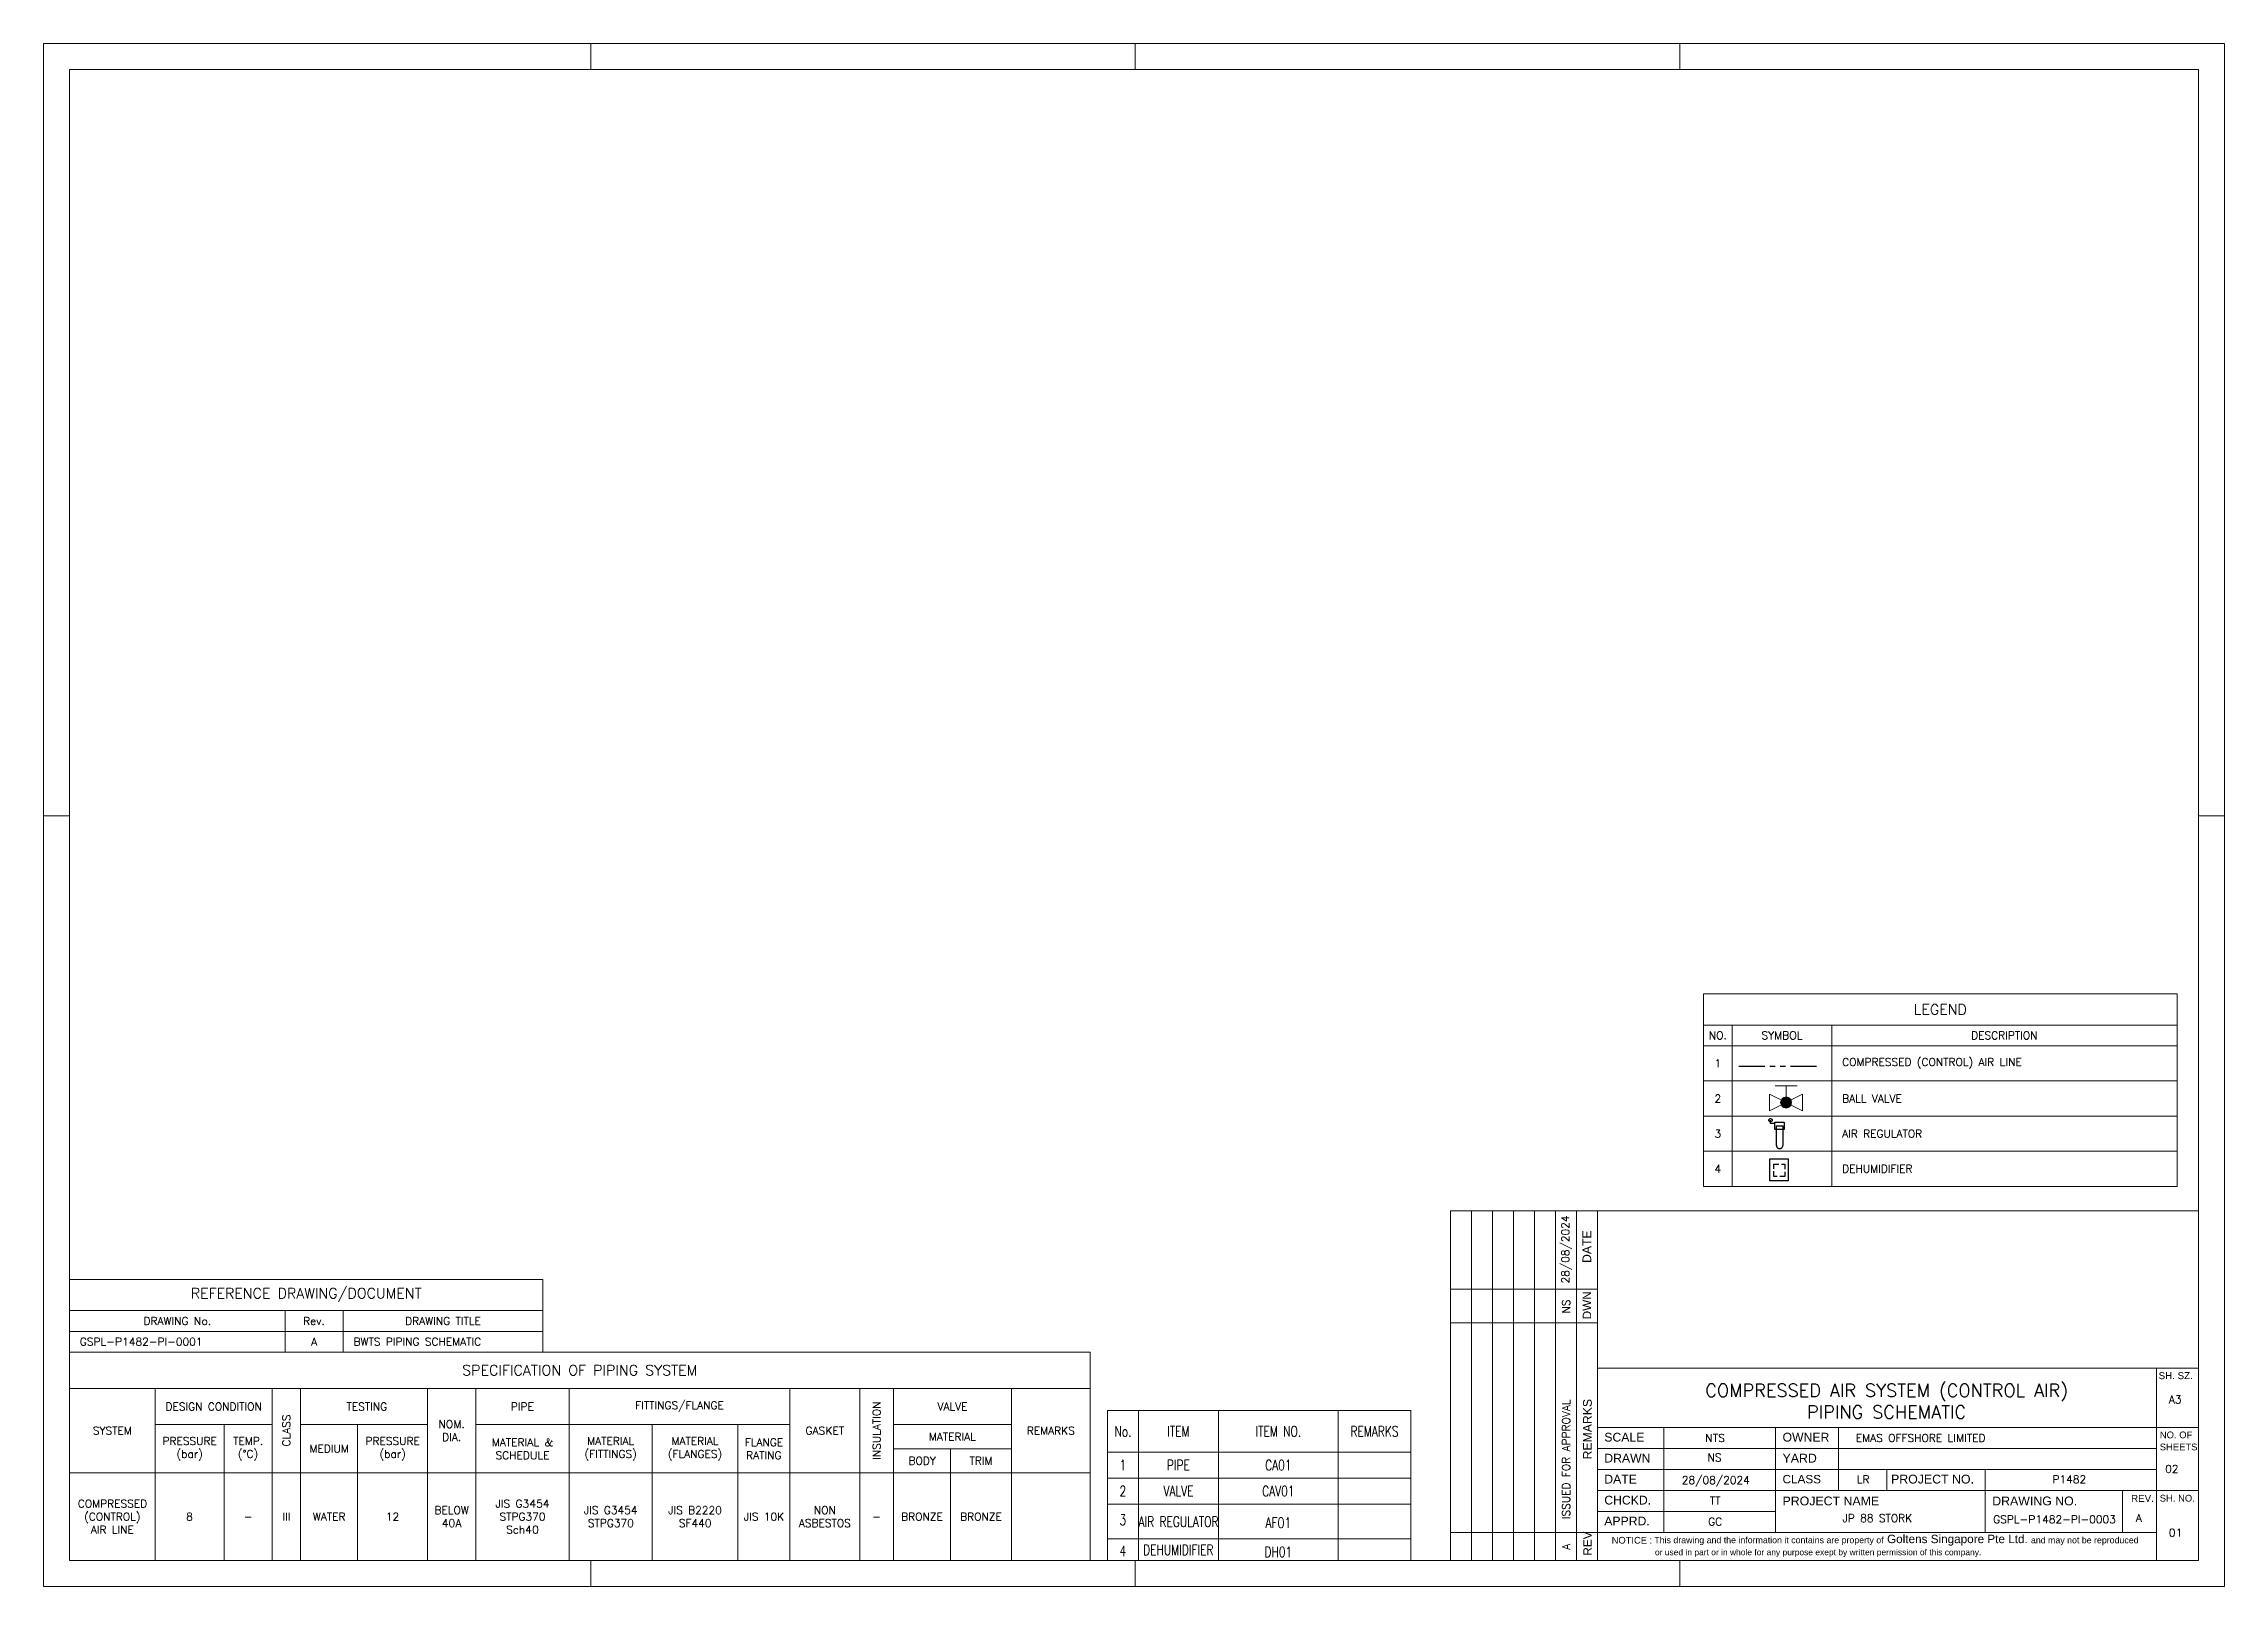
# Model space of a CAD drawing. Extents: x 475189 to 476029, y 1007718 to 1008015.
# Drawn here: x 475188.8 to 475608.8, y 1007718.3 to 1008015.3 of the extents above; entities that cross this region are included whole.
import ezdxf
from ezdxf.enums import TextEntityAlignment as Align

# ---------------------------------------------------------------- set-up
doc = ezdxf.new("R2010")
doc.units = 0
doc.header["$LTSCALE"] = 4
doc.header["$MEASUREMENT"] = 0
doc.linetypes.add('HIDDEN', pattern=[0.375, 0.25, -0.125])
doc.linetypes.add('PHANTOM', pattern=[2.5, 1.25, -0.25, 0.25, -0.25, 0.25, -0.25])
doc.layers.get('0').update_dxf_attribs({"linetype": 'CONTINUOUS', "lineweight": 0})
doc.layers.add('ballast', color=1, linetype='HIDDEN')
for name, color, linetype, lineweight in [('Template', 7, 'CONTINUOUS', 0), ('TEXT', 1, 'CONTINUOUS', 0), ('VALVE', 1, 'CONTINUOUS', 15)]:
    doc.layers.add(name, color=color, linetype=linetype, lineweight=lineweight)
doc.styles.add('Annotations', font='romans.shx', dxfattribs={"width": 0.75, "height": 2})
doc.styles.add('Cadmatic Default Text', font='arial.ttf')
doc.styles.add('SEDS_Romans', font='romans.shx')

msp = doc.modelspace()

# ---------------------------------------------------------------- texts
at = {"layer": 'Template', "color": 7, "char_height": 2, "attachment_point": 5, "style": 'Annotations'}
for s, insert, width in [('No.', (475396.69, 1007748.18), 5.9267), ('ITEM', (475407.38, 1007748.18), 15.4267), ('ITEM NO.', (475426.62, 1007748.18), 23.014), ('REMARKS', (475445.14, 1007748.18), 13.9808), ('1', (475396.69, 1007741.68), 5.9267), ('PIPE', (475407.38, 1007741.68), 15.4267), ('CA01', (475426.62, 1007741.68), 21.0332), ('2', (475396.69, 1007736.68), 5.9267), ('VALVE', (475407.38, 1007736.68), 15.4267), ('CAV01', (475426.62, 1007736.68), 21.0332), ('3', (475396.69, 1007731.15), 5.9267), ('AIR REGULATOR', (475407.38, 1007730.8), 15.4267), ('AF01', (475426.62, 1007730.58), 21.0332), ('4', (475396.69, 1007725.17), 5.9267), ('DEHUMIDIFIER', (475407.38, 1007725.36), 15.4267), ('DH01', (475426.62, 1007724.97), 21.0332)]:
    msp.add_mtext(s, dxfattribs=dict(at, insert=insert, width=width))
at = {"layer": 'TEXT', "color": 0, "char_height": 1.5, "attachment_point": 5, "rotation": 90, "style": 'SEDS_Romans'}
for s, insert, width in [('28/08/2024', (475482.14, 1007783.17), 7.6579), ('NS', (475482.05, 1007772.23), 7.6579), ('ISSUED FOR APPROVAL', (475482.05, 1007742.8), 39.094), ('A', (475482.05, 1007725.93), 7.6579)]:
    msp.add_mtext(s, dxfattribs=dict(at, insert=insert, width=width))
at = {"layer": 'TEXT', "color": 0, "attachment_point": 5, "style": 'SEDS_Romans'}
for s, insert, char_height, width in [('COMPRESSED AIR SYSTEM (CONTROL AIR) PIPING SCHEMATIC', (475543.77, 1007753.98), 2.5, 76.0809), ('A3', (475599.35, 1007754.31), 1.5, 7.6579), ('NTS', (475510.72, 1007746.92), 1.5, 7.6579), ('NS', (475510.62, 1007743.15), 1.5, 7.6579), ('EMAS OFFSHORE LIMITED ', (475550.32, 1007746.92), 1.5, 51.2606), ('28/08/2024', (475510.88, 1007738.54), 1.5, 7.6579), ('LR', (475539.28, 1007738.95), 1.5, 11.3494), ('02', (475598.68, 1007740.95), 1.5, 7.6579), ('TT', (475510.77, 1007734.84), 1.5, 7.6579), ('GC', (475510.77, 1007730.8), 1.5, 7.6579), ('JP 88 STORK', (475541.97, 1007731.47), 1.5, 26.9066), ('GSPL-P1482-PI-0003', (475576.11, 1007731.23), 1.5, 7.6579), ('A', (475592.37, 1007731.52), 1.5, 7.6579), ('01', (475599.44, 1007728.68), 1.5, 7.6579)]:
    msp.add_mtext(s, dxfattribs=dict(at, insert=insert, char_height=char_height, width=width))
at = {"layer": 'TEXT', "color": 0, "insert": (475578.97, 1007738.95), "char_height": 1.5, "attachment_point": 5, "style": 'SEDS_Romans'}
msp.add_mtext('\\pt6;P1482', dxfattribs=at)

# ---------------------------------------------------------------- blocks, each defined once
blk = doc.blocks.new('*T1')
at = {"color": 0, "linetype": 'ByBlock', "lineweight": -2, "ltscale": 30, "transparency": 16777216}
for p, q in [((0, 0), (91.17, 0)), ((0, 0), (0, -14)), ((91.17, 0), (91.17, -14)), ((0, -6), (91.17, -6)), ((41.5, -6), (41.5, -14)), ((52.67, -6), (52.67, -14)), ((0, -10), (91.17, -10)), ((0, -14), (91.17, -14))]:
    blk.add_line(p, q, dxfattribs=at)
at = {"layer": 'Template', "color": 0, "ltscale": 30, "transparency": 16777216, "style": 'SEDS_Romans'}
for s, insert, char_height, width, attachment_point in [('REFERENCE DRAWING/DOCUMENT', (45.59, -3), 2, 91.1619, 5), ('DRAWING No.', (20.75, -8), 1.5, 41.4872, 5), ('Rev.', (47.09, -8), 1.5, 11.1619, 5), ('DRAWING TITLE', (71.92, -8), 1.5, 38.4872, 5), ('GSPL-P1482-PI-0001', (2, -12), 1.5, 37.5, 4), ('A', (47.09, -12), 1.5, 7.1747, 5), ('BWTS PIPING SCHEMATIC', (54.67, -12), 1.5, 34.5, 4)]:
    blk.add_mtext(s, dxfattribs=dict(at, insert=insert, char_height=char_height, width=width, attachment_point=attachment_point))
blk = doc.blocks.new('Goltens_Isometric_A3_2_8')
at = {"layer": 'Template', "color": 7, "linetype": 'ByBlock', "lineweight": 13, "flags": 128}
for points in [[(0, 297), (420, 297)], [(0, 0), (0, 297)], [(105.38, 297), (105.38, 292.01)], [(210.25, 297), (210.25, 292.01)], [(315.12, 297), (315.12, 292.01)], [(420, 297), (420, 0)], [(4.99, 292.01), (415.01, 292.01)], [(4.99, 292.01), (4.99, 4.99)], [(415.01, 292.01), (415.01, 4.99)], [(4.99, 148.32), (0, 148.32)], [(420, 148.32), (415.01, 148.32)], [(270.96, 72.3), (299.24, 72.3)], [(270.96, 72.3), (270.96, 4.99)], [(275, 72.3), (275, 4.99)], [(279.04, 72.3), (279.04, 4.99)], [(283.08, 72.3), (283.08, 4.99)], [(287.12, 72.3), (287.12, 4.99)], [(291.16, 72.3), (291.16, 4.99)], [(295.2, 72.3), (295.2, 4.99)], [(299.24, 72.3), (415.01, 72.3)], [(299.24, 72.3), (299.24, 4.99)], [(415.01, 72.3), (415.01, 4.99)], [(270.96, 57.24), (299.24, 57.24)], [(270.96, 50.76), (299.24, 50.76)], [(299.24, 42.01), (415.01, 42.01)], [(406.93, 42.01), (406.93, 4.99)], [(299.24, 30.57), (415.01, 30.57)], [(312.02, 30.57), (312.02, 10.38)], [(333.56, 30.57), (333.56, 10.38)], [(345.68, 30.57), (345.68, 18.46)], [(299.24, 26.53), (406.93, 26.53)], [(299.24, 22.49), (406.93, 22.49)], [(355, 18.6), (355, 22.5)], [(373.95, 18.46), (373.95, 22.51)], [(299.24, 18.46), (415.01, 18.46)], [(373.95, 18.46), (373.95, 10.38)], [(400.39, 18.46), (400.39, 10.38)], [(299.24, 14.42), (333.56, 14.42)], [(299.24, 10.38), (270.96, 10.38)], [(299.24, 10.38), (406.93, 10.38)], [(415.01, 4.99), (4.99, 4.99)], [(105.38, 4.99), (105.38, 0)], [(210.25, 4.99), (210.25, 0)], [(275.01, 4.99), (299.24, 4.99)], [(299.24, 4.99), (415.01, 4.99)], [(315.12, 4.99), (315.12, 0)], [(420, 0), (0, 0)]]:
    blk.add_lwpolyline(points, dxfattribs=at)
at = {"layer": 'Template', "color": 7, "linetype": 'ByBlock', "lineweight": 13, "style": 'Cadmatic Default Text'}
for s, height, p in [('DATE', 1.683, (298.06, 62.26)), ('DWN', 1.617, (298.05, 51.41)), ('REMARKS', 1.683, (298.17, 24.45)), ('REV', 1.617, (298.16, 5.92))]:
    blk.add_text(s, height=height, rotation=90, dxfattribs=at).set_placement(p)
for s, height, p in [('SH. SZ.', 1.346, (407.34, 39.89)), ('NO. OF ', 1.3, (407.57, 28.51)), ('SHEETS', 1.3, (407.55, 26.19)), ('REV.', 1.346, (402.03, 16.27)), ('SH. NO.', 1.3, (407.55, 16.32)), ('NOTICE :', 1.292, (301.99, 8.23)), ('This drawing and the information it contains are property of', 1.213, (310.21, 8.31)), ('Goltens Singapore Pte Ltd.', 1.6154, (355.04, 8.32)), ('and may not be reproduced', 1.213, (382.75, 8.29)), ('or used in part or in whole for any purpose exept by written permission of this company.', 1.1631, (310.34, 5.99))]:
    blk.add_text(s, height=height, dxfattribs=at).set_placement(p)
for s, height, p in [('SCALE', 1.683, (300.58, 28.72)), ('OWNER', 1.683, (334.91, 28.72)), ('DRAWN', 1.683, (300.58, 24.68)), ('YARD', 1.7, (334.91, 24.68)), ('DATE', 1.683, (300.58, 20.64)), ('CLASS', 1.617, (334.91, 20.64)), ('PROJECT NO.', 1.7, (355.81, 20.65)), ('CHCKD.', 1.683, (300.58, 16.6)), ('PROJECT NAME', 1.7, (334.91, 16.44)), ('DRAWING NO.', 1.7, (375.29, 16.44)), ('APPRD.', 1.683, (300.58, 12.57))]:
    blk.add_text(s, height=height, dxfattribs=at).set_placement(p, align=Align.MIDDLE_LEFT)
blk = doc.blocks.new('*T2')
at = {"layer": 'Template', "color": 0, "linetype": 'ByBlock', "lineweight": -2, "ltscale": 30, "transparency": 16777216}
for p, q in [((0, 0), (91.17, 0)), ((0, 0), (0, -37.07)), ((0, -6), (91.17, -6)), ((5.5, -6), (5.5, -37.07)), ((24.67, -6), (24.67, -37.07)), ((0, -10.01), (91.17, -10.01)), ((0, -16.78), (91.17, -16.78)), ((0, -23.54), (91.17, -23.54)), ((0, -30.3), (91.17, -30.3)), ((0, -37.07), (91.17, -37.07))]:
    blk.add_line(p, q, dxfattribs=at)
at = {"layer": 'Template', "color": 0, "linetype": 'ByBlock', "lineweight": -2, "transparency": 16777216}
blk.add_line((91.17, 0), (91.17, -37.07), dxfattribs=at)
at = {"layer": 'Template', "color": 0, "ltscale": 30, "transparency": 16777216, "style": 'SEDS_Romans'}
for s, insert, char_height, width, attachment_point in [('LEGEND', (45.59, -3), 2, 91.1619, 5), ('NO.', (2.75, -8.01), 1.5, 5.4872, 5), ('SYMBOL', (15.09, -8.01), 1.5, 19.1619, 5), ('DESCRIPTION', (57.92, -8.01), 1.5, 66.4872, 5), ('COMPRESSED (CONTROL) AIR LINE', (26.67, -13.39), 1.5, 62.5, 4), ('1', (2.75, -13.39), 1.5, 1.5, 5), ('2', (2.75, -20.16), 1.5, 1.5, 5), ('BALL VALVE', (26.67, -20.16), 1.5, 62.5, 4)]:
    blk.add_mtext(s, dxfattribs=dict(at, insert=insert, char_height=char_height, width=width, attachment_point=attachment_point))
at = {"layer": 'Template', "color": 0, "transparency": 16777216, "char_height": 1.5, "style": 'SEDS_Romans'}
for s, insert, width, attachment_point in [('3', (2.75, -26.92), 1.5, 5), ('AIR REGULATOR', (26.67, -26.92), 62.5, 4), ('4', (2.75, -33.68), 1.5, 5), ('DEHUMIDIFIER', (26.67, -33.68), 62.5, 4)]:
    blk.add_mtext(s, dxfattribs=dict(at, insert=insert, width=width, attachment_point=attachment_point))
blk = doc.blocks.new('*T3')
at = {"layer": 'Template', "color": 0, "linetype": 'ByBlock', "lineweight": -2, "transparency": 16777216}
for p, q in [((0, 0), (196.54, 0)), ((0, 0), (0, -40.1)), ((196.54, 0), (196.54, -40.1)), ((0, -6.98), (196.54, -6.98)), ((16.51, -6.98), (16.51, -40.1)), ((39, -6.98), (39, -40.1)), ((44.5, -6.98), (44.5, -40.1)), ((68.95, -6.98), (68.95, -40.1)), ((78.23, -6.98), (78.23, -40.1)), ((96.23, -6.98), (96.23, -40.1)), ((138.73, -6.98), (138.73, -40.1)), ((152.18, -6.98), (152.18, -40.1)), ((158.68, -6.98), (158.68, -40.1)), ((181.4, -6.98), (181.4, -40.1)), ((16.51, -13.95), (39, -13.95)), ((29.76, -13.95), (29.76, -40.1)), ((44.5, -13.95), (68.95, -13.95)), ((55.47, -13.95), (55.47, -40.1)), ((78.23, -13.95), (138.73, -13.95)), ((112.23, -13.95), (112.23, -40.1)), ((128.73, -13.95), (128.73, -40.1)), ((158.68, -13.95), (181.4, -13.95)), ((158.68, -18.6), (181.4, -18.6)), ((169.68, -18.6), (169.68, -40.1)), ((0, -23.24), (196.54, -23.24)), ((0, -40.1), (196.54, -40.1))]:
    blk.add_line(p, q, dxfattribs=at)
at = {"layer": 'Template', "color": 0, "transparency": 16777216, "attachment_point": 5, "style": 'SEDS_Romans'}
for s, insert, char_height, width in [('{\\C256;SPECIFICATION OF PIPING SYSTEM}', (98.27, -3.49), 2, 194.5422), ('{\\C256;DESIGN CONDITION\\P}', (27.76, -10.47), 1.5, 20.4925), ('{\\C256; TESTING\\P}', (56.73, -10.47), 1.5, 22.4503), ('{\\C256;PIPE\\P}', (87.23, -10.47), 1.5, 16), ('{\\C256;FITTINGS/FLANGE\\P}', (117.48, -10.47), 1.5, 40.4984), ('{\\C256;VALVE \\P}', (170.04, -10.47), 1.5, 20.7204), ('{\\C256;SYSTEM\\P}', (8.26, -15.11), 1.5, 14.5114), ('{\\C256;PRESSURE\\P(bar)\\P}', (23.13, -18.6), 1.5, 11.2462), ('{\\C256;TEMP.\\P(%%DC)\\P}', (34.38, -18.6), 1.5, 7.2462), ('{\\C256;PRESSURE\\P(bar)\\P}', (62.21, -18.6), 1.5, 11.4871), ('{\\C256;NOM.\\PDIA.\\P}', (73.59, -15.11), 1.5, 7.2807), ('{\\C256;MATERIAL & \\PSCHEDULE\\P}', (87.23, -18.6), 1.5, 16), ('{\\C256;MATERIAL\\P(FITTINGS)\\P}', (104.23, -18.6), 1.5, 14), ('{\\C256;MATERIAL\\P(FLANGES)\\P}', (120.48, -18.6), 1.5, 14.4984), ('{\\C256;FLANGE RATING\\P}', (133.73, -18.6), 1.5, 8), ('{\\C256;GASKET \\P}', (145.46, -15.11), 1.5, 11.4462), ('{\\C256;MATERIAL\\P}', (170.04, -16.28), 1.5, 20.7204), ('{\\C256;REMARKS\\P}', (188.97, -15.11), 1.5, 13.1423), ('{\\C256;MEDIUM\\P}', (49.99, -18.6), 1.5, 8.9632), ('{\\C256;BODY\\P}', (164.18, -20.92), 1.5, 9), ('{\\C256;TRIM\\P}', (175.54, -20.92), 1.5, 9.7204), ('COMPRESSED (CONTROL) AIR LINE', (8.26, -31.67), 1.5, 14.5114), ('JIS G3454 STPG370\\PSch40', (87.23, -31.67), 1.5, 16), ('8', (23.13, -31.67), 1.5, 11.2462), ('-', (34.38, -31.67), 1.5, 7.2462), ('{\\C256;III\\P}', (41.75, -31.67), 1.5, 3.5), ('{\\C256;WATER\\P}', (49.99, -31.67), 1.5, 8.9632), ('12', (62.21, -31.67), 1.5, 11.4871), ('BELOW 40A', (73.59, -31.67), 1.5, 7.2807), ('JIS G3454 STPG370', (104.23, -31.67), 1.5, 14), ('JIS B2220 SF440', (120.48, -31.67), 1.5, 14.4984), ('{\\C256;JIS 10K}', (133.73, -31.67), 1.5, 8), ('{\\C256;NON ASBESTOS }', (145.46, -31.67), 1.5, 11.4462), ('{\\C256;-\\P}', (155.43, -31.67), 1.5, 4.5), ('BRONZE', (164.18, -31.67), 1.5, 9), ('BRONZE', (175.54, -31.67), 1.5, 9.7204)]:
    blk.add_mtext(s, dxfattribs=dict(at, insert=insert, char_height=char_height, width=width))
at = {"layer": 'Template', "color": 0, "transparency": 16777216, "char_height": 1.5, "width": 14.2625, "attachment_point": 5, "rotation": 90, "style": 'SEDS_Romans'}
for s, insert in [('{\\C256;CLASS\\P}', (41.75, -15.11)), ('{\\C256;INSULATION}', (155.43, -15.11))]:
    blk.add_mtext(s, dxfattribs=dict(at, insert=insert))

# ---------------------------------------------------------------- linework, layer by layer
at = {"layer": 'ballast', "linetype": 'PHANTOM'}
msp.add_line((475515.29, 1007818.46), (475531.25, 1007818.46), dxfattribs=at)
at = {"layer": 'ballast', "linetype": 'PHANTOM', "ltscale": 1.5}
msp.add_line((475522.3, 1007807.45), (475521.41, 1007807.45), dxfattribs=at)
for points in [[(475522.27, 1007807.7), (475524.05, 1007807.7), (475524.05, 1007806.29), (475522.27, 1007806.29)], [(475521.27, 1007800.64), (475524.78, 1007800.64), (475524.78, 1007796.39), (475521.27, 1007796.39)]]:
    msp.add_lwpolyline(points, close=True, dxfattribs=at)
msp.add_lwpolyline([(475522.55, 1007803.22), (475522.55, 1007807), (475523.78, 1007807), (475523.78, 1007803.22)], dxfattribs=at)
at = {"layer": 'ballast'}
msp.add_lwpolyline([(475522.03, 1007799.64), (475524.2, 1007799.64), (475524.2, 1007797.25), (475522.03, 1007797.25)], close=True, dxfattribs=at)
at = {"layer": 'ballast', "linetype": 'PHANTOM', "ltscale": 1.5}
msp.add_arc((475523.16, 1007803.22), 0.612, 180, 0, dxfattribs=at)
at = {"layer": 'Template', "color": 7}
for p, q in [((475393.72, 1007752.18), (475452.14, 1007752.18)), ((475393.72, 1007752.18), (475393.72, 1007723.33)), ((475399.66, 1007752.18), (475399.66, 1007723.33)), ((475415.11, 1007752.18), (475415.11, 1007723.33)), ((475438.14, 1007752.18), (475438.14, 1007723.33)), ((475452.14, 1007752.18), (475452.14, 1007723.33)), ((475393.72, 1007744.18), (475452.14, 1007744.18)), ((475393.72, 1007739.18), (475452.14, 1007739.18)), ((475393.72, 1007734.18), (475452.14, 1007734.18)), ((475393.72, 1007727.47), (475452.14, 1007727.47)), ((475393.72, 1007723.33), (475452.14, 1007723.33))]:
    msp.add_line(p, q, dxfattribs=at)
at = {"layer": 'Template', "ltscale": 30}
msp.add_lwpolyline([(475188.82, 1007718.34), (475608.82, 1007718.34), (475608.82, 1008015.34), (475188.82, 1008015.34)], close=True, dxfattribs=at)

# ---------------------------------------------------------------- block references
for name, p in [('*T2', (475508.53, 1007832.41)), ('*T1', (475193.82, 1007777.43)), ('*T3', (475193.82, 1007763.43))]:
    msp.add_blockref(name, p)
at = {"layer": 'Template', "ltscale": 1.5}
msp.add_blockref('Goltens_Isometric_A3_2_8', (475188.82, 1007718.34), dxfattribs=at)

msp.set_redraw_order([(e.dxf.handle, doc.entitydb.next_handle()) for e in msp.query("TEXT MTEXT ATTDEF DIMENSION ARC_DIMENSION")])  # texts and dimensions are drawn at this point

# ---------------------------------------------------------------- next in the draw order: wipeouts: each hides what was drawn before it
msp.add_wipeout([(475521.24, 1007813.08), (475524.42, 1007811.49), (475527.59, 1007813.08), (475527.59, 1007809.91), (475524.41, 1007811.49), (475521.24, 1007809.91)])

# ---------------------------------------------------------------- next in the draw order: hatches: boundary and pattern name
at = {"layer": 'VALVE'}
h = msp.add_hatch(color=1, dxfattribs=at)
h.paths.add_polyline_path([(475524.41, 1007811.49), (475524.41, 1007812.56, -0.284079), (475525.36, 1007811.97)])
h.paths.add_polyline_path([(475523.46, 1007811.97, -0.284079), (475524.41, 1007812.56), (475524.41, 1007811.49)])
h.paths.add_polyline_path([(475523.46, 1007811.02, -0.116434), (475523.35, 1007811.49, -0.116434), (475523.46, 1007811.97), (475524.41, 1007811.49)])
h.paths.add_polyline_path([(475524.41, 1007811.49), (475525.36, 1007811.02, -0.618034), (475523.46, 1007811.02)])
h.paths.add_polyline_path([(475525.36, 1007811.97, -0.116434), (475525.47, 1007811.49, -0.116434), (475525.36, 1007811.02), (475524.41, 1007811.49)])

# ---------------------------------------------------------------- next in the draw order: linework, layer by layer
at = {"layer": 'ballast', "linetype": 'PHANTOM', "ltscale": 1.5}
msp.add_line((475521.41, 1007807.45), (475521.41, 1007808.08), dxfattribs=at)
msp.add_circle((475521.41, 1007808.08), 0.315, dxfattribs=at)
at = {"layer": 'TEXT', "color": 1}
msp.add_line((475525.27, 1007811.49), (475523.55, 1007811.49), dxfattribs=at)
at = {"layer": 'VALVE', "color": 1}
for p, q in [((475521.24, 1007813.08), (475521.24, 1007809.91)), ((475521.24, 1007813.08), (475527.59, 1007809.91)), ((475521.24, 1007809.91), (475527.59, 1007813.08)), ((475526.52, 1007814.67), (475522.3, 1007814.67)), ((475524.41, 1007811.49), (475524.41, 1007814.67)), ((475527.59, 1007813.08), (475527.59, 1007809.91))]:
    msp.add_line(p, q, dxfattribs=at)
msp.add_circle((475524.41, 1007811.49), 1.06, dxfattribs=at)

doc.saveas('drawing.dxf')
